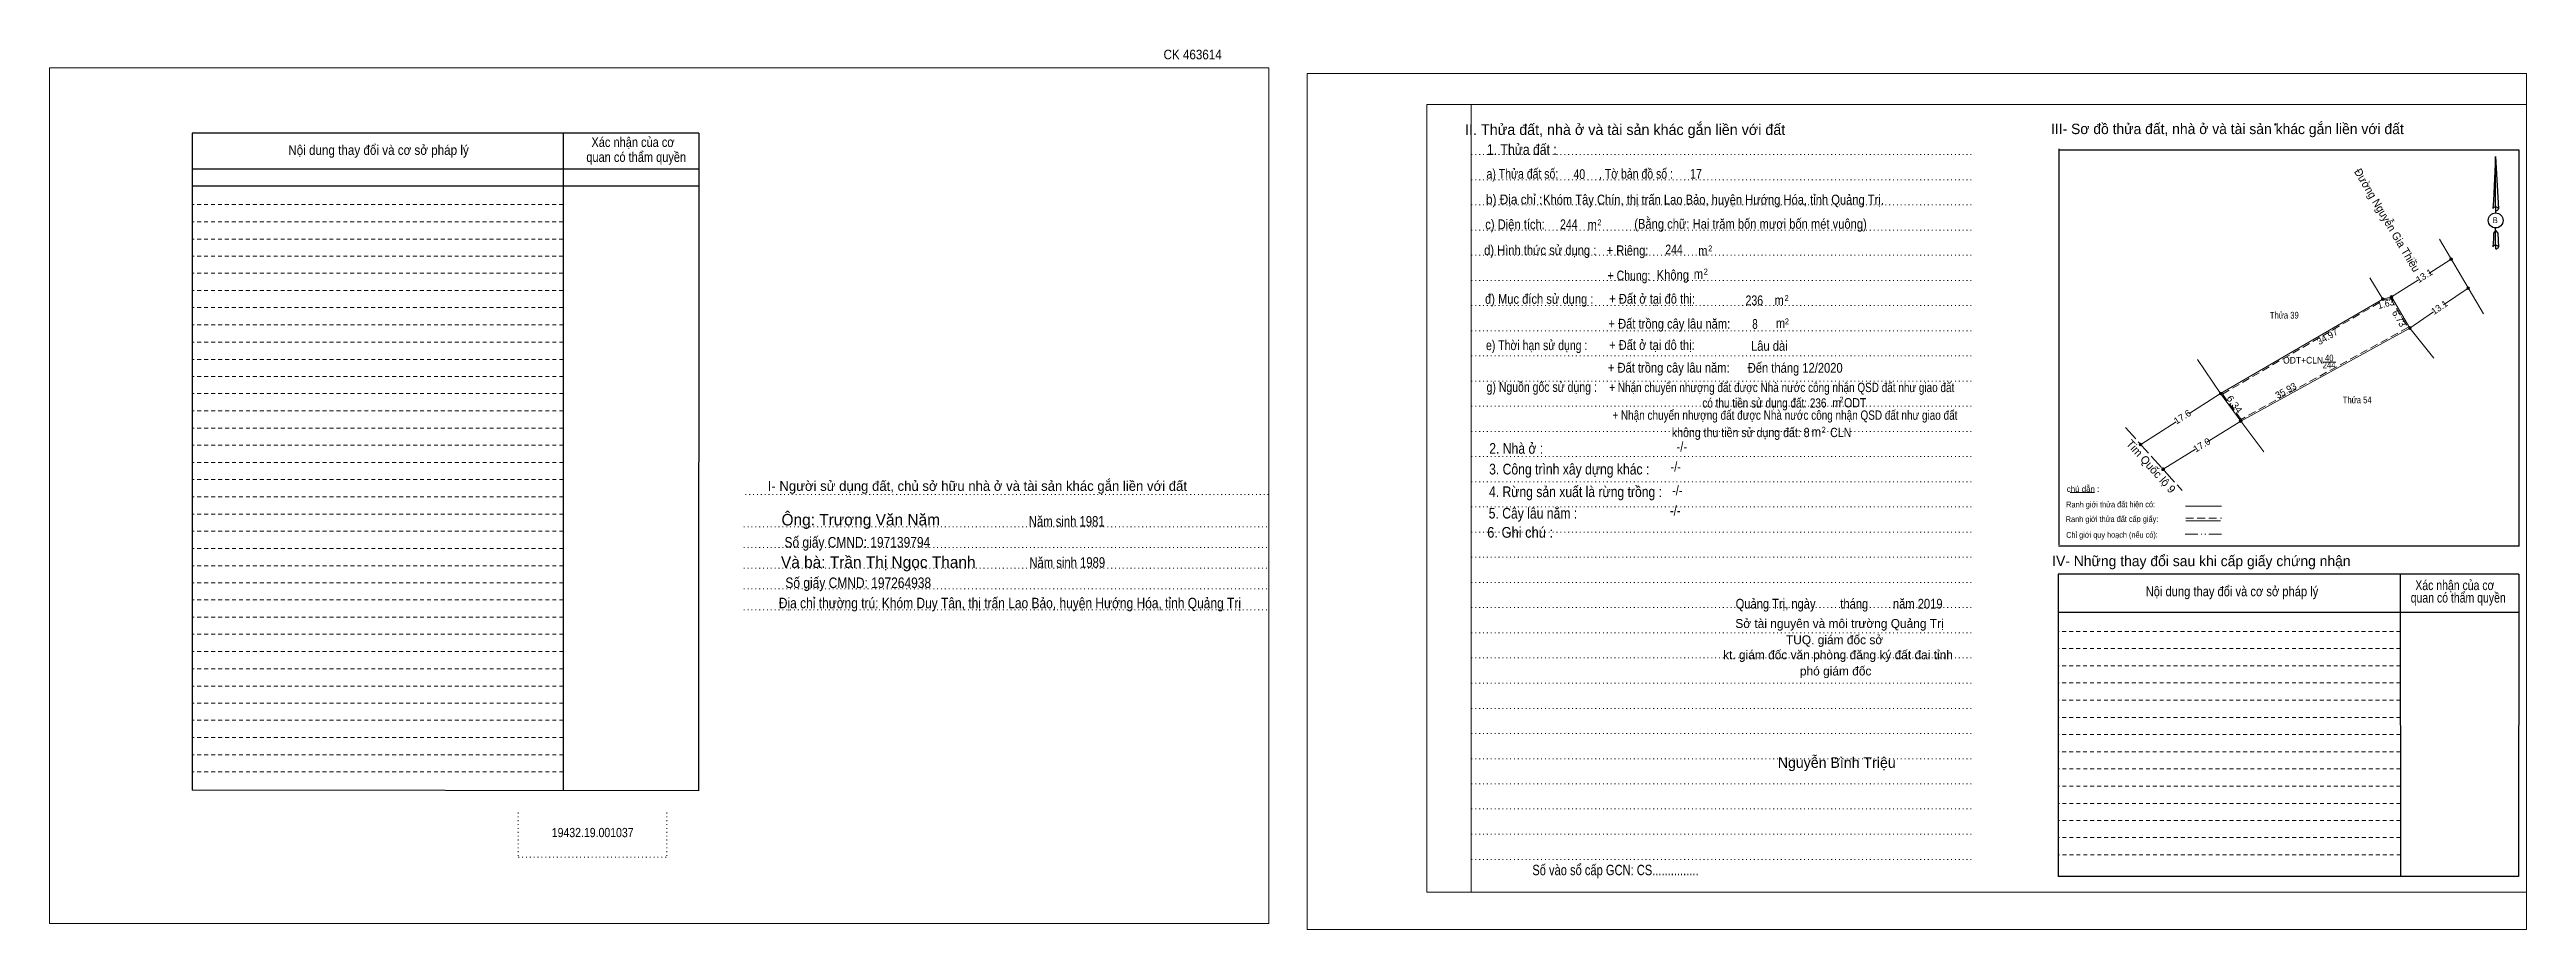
# Model space of a CAD drawing. Header units: metres. Extents: x 536251 to 537217, y 1838243 to 1838488.
# Drawn here: x 536251 to 536942, y 1838243 to 1838488 of the extents above; entities that cross this region are included whole.
import ezdxf
from ezdxf.enums import TextEntityAlignment as Align

# ---------------------------------------------------------------- set-up
doc = ezdxf.new("R2010")
doc.units = ezdxf.units.M
doc.header["$LTSCALE"] = 0.72
doc.header["$PDMODE"] = 32
doc.header["$PDSIZE"] = 0.36
for name, pattern in [('DASH_DOUBLE_DOT', [9.2, 5, -1.2, 0.3, -1.2, 0.3, -1.2]), ('DOTTED', [1.5, 0.3, -1.2]), ('LONG_DASHED', [7.5, 6, -1.5]), ('MEDIUM_DASHED', [4.5, 3, -1.5]), ('SHORT_DASHED', [2.7, 1.5, -1.2])]:
    doc.linetypes.add(name, pattern=pattern)
for name, color, linetype, lineweight in [('1', 7, 'DOTTED', 13), ('10', 7, 'Continuous', 13), ('13', 7, 'Continuous', 13), ('18', 7, 'Continuous', 25), ('2', 7, 'SHORT_DASHED', 13), ('28', 7, 'Continuous', 13), ('54', 7, 'DASH_DOUBLE_DOT', 13), ('55', 7, 'Continuous', 13)]:
    doc.layers.add(name, color=color, linetype=linetype, lineweight=lineweight)
for name, color, linetype in [('11', 7, 'Continuous'), ('40', 7, 'Continuous'), ('9', 7, 'Continuous')]:
    doc.layers.add(name, color=color, linetype=linetype)

msp = doc.modelspace()

# ---------------------------------------------------------------- texts
at = {"layer": '10'}
for s, height, p in [('kt. giám đốc văn phòng đăng ký đất đai tỉnh', 2.488, (536749.93, 1838318.08)), ('TUQ. giám đốc sở', 2.488, (536748.97, 1838322.28)), ('phó giám đốc', 2.488, (536749.275, 1838313.56)), ('Nguyễn Bình Triệu', 2.953, (536749.585, 1838287.76))]:
    msp.add_text(s, height=height, dxfattribs=at).set_placement(p, align=Align.CENTER)
at = {"layer": '11', "width": 0.8}
msp.add_text('17', height=2.74, dxfattribs=at).set_placement((536710.285, 1838452.23), align=Align.CENTER)
at = {"layer": '13'}
for s, width, p in [('+ Nhận chuyển nhượng đất được Nhà nước công nhận QSD đất như giao đất ', 0.8, (536734.62, 1838392.66)), ('+ Nhận chuyển nhượng đất được Nhà nước công nhận QSD đất như giao đất ', 0.8, (536735.49, 1838384.93)), ('có thu tiền sử dụng đất: 236', 0.8, (536729.38, 1838388.32)), ('không thu tiền sử dụng đất: 8       CLN', 0.85, (536728.6, 1838380.09))]:
    msp.add_text(s, height=2.6, dxfattribs=dict(at, width=width)).set_placement(p, align=Align.CENTER)
at = {"layer": '18'}
for s, height, p in [('II. Thửa đất, nhà ở và tài sản khác gắn liền với đất', 2.986, (536690.515, 1838464.43)), ('Sở tài nguyên và môi trường Quảng Trị', 2.488, (536750.355, 1838326.82))]:
    msp.add_text(s, height=height, dxfattribs=at).set_placement(p, align=Align.CENTER)
for s, height, width, p in [('1. Thửa đất :', 2.986, 0.85, (536661.655, 1838458.87)), ('a) Thửa đất số:              , Tờ bản đồ số : ', 2.737, 0.8, (536678.23, 1838452.23)), ('40', 2.74, 0.8, (536677.71, 1838452.13)), ('b) Địa chỉ : ', 2.737, 0.9, (536659.97, 1838445.07)), ('Khóm Tây Chín, thị trấn Lao Bảo, huyện Hướng Hóa, tỉnh Quảng Trị.', 2.74, 0.85, (536715.165, 1838445.01)), ('c) Diện tích: ', 2.742, 0.85, (536660.195, 1838438.11)), ('244', 2.74, 0.8, (536674.775, 1838438.13)), (' m', 2.737, 0.85, (536680.88, 1838438.01)), ('2', 1.659, 0.75, (536683.325, 1838439.17)), ('(Bằng chữ: Hai trăm bốn mươi bốn mét vuông)', 2.74, 0.85, (536725.505, 1838438.25)), ('B', 1.659, 0.9, (536933.43, 1838439.81)), ('d) Hình thức sử dụng :', 2.737, 0.85, (536666.79, 1838430.91)), ('+ Riêng: ', 2.737, 0.85, (536691.6, 1838430.85)), ('244', 2.74, 0.8, (536704.155, 1838431.09)), (' m', 2.737, 0.85, (536711.76, 1838430.73)), ('2', 1.659, 0.75, (536714.265, 1838431.93)), ('       + Chung:', 2.737, 0.8, (536688.735, 1838423.83)), ('Không', 2.737, 0.85, (536703.815, 1838424.01)), (' m', 2.737, 0.85, (536710.52, 1838424.27)), ('2', 1.659, 0.75, (536713.025, 1838425.47)), ('đ) Mục đích sử dụng :', 2.737, 0.85, (536666.51, 1838417.31)), ('+ Đất ở tại đô thị:', 2.74, 0.85, (536698.025, 1838417.33)), ('236', 2.74, 0.8, (536726.57, 1838416.89)), (' m', 2.737, 0.85, (536733.08, 1838416.93)), ('2', 1.659, 0.75, (536735.585, 1838418.07)), ('+ Đất trồng cây lâu năm:', 2.737, 0.85, (536702.84, 1838410.37)), ('8', 2.74, 0.75, (536726.75, 1838410.29)), (' m', 2.737, 0.85, (536733.46, 1838410.51)), ('2', 1.659, 0.75, (536735.665, 1838411.55)), ('e) Thời hạn sử dụng :', 2.737, 0.8, (536665.805, 1838404.37)), ('+ Đất ở tại đô thị:', 2.74, 0.85, (536697.965, 1838404.44)), ('Lâu dài', 2.743, 0.85, (536730.755, 1838404.19)), ('g) Nguồn gốc sử dụng :', 2.737, 0.8, (536667.2, 1838392.72)), ('+ Đất trồng cây lâu năm:', 2.737, 0.85, (536702.68, 1838398.1)), ('Đến tháng 12/2020', 2.74, 0.85, (536737.98, 1838398.06)), (' m ODT', 2.6, 0.85, (536752.685, 1838388.37)), ('2', 1.576, 0.75, (536750.9, 1838389.79)), (' m', 2.737, 0.85, (536743.43, 1838380.17)), ('2', 1.659, 0.75, (536745.935, 1838381.31)), ('2. Nhà ở :', 2.986, 0.85, (536660.095, 1838375.44)), ('3. Công trình xây dựng khác :', 2.986, 0.85, (536674.885, 1838369.66)), ('5. Cây lâu năm :', 2.986, 0.85, (536664.765, 1838357.36)), ('4. Rừng sản xuất là rừng trồng :', 2.986, 0.85, (536676.64, 1838363.35)), ('6. Ghi chú :', 2.986, 0.9, (536661.185, 1838352.01)), ('Quảng Trị, ngày        tháng        năm 2019', 2.737, 0.85, (536750.235, 1838332.22)), ('19432.19.001037', 2.58, 0.85, (536402.24, 1838268.43)), ('Số vào sổ cấp GCN: CS...............', 2.903, 0.8, (536687.795, 1838257.81))]:
    msp.add_text(s, height=height, dxfattribs=dict(at, width=width)).set_placement(p, align=Align.CENTER)
at = {"layer": '2'}
for s, width, p in [('Xác nhận của cơ', 0.85, (536413.49, 1838461.07)), ('Xác nhận của cơ', 0.85, (536413.49, 1838461.07)), ('Nội dung thay đổi và cơ sở pháp lý', 0.9, (536342.445, 1838458.87)), ('Nội dung thay đổi và cơ sở pháp lý', 0.9, (536342.445, 1838458.87)), (' quan có thẩm quyền', 0.85, (536413.965, 1838456.91)), (' quan có thẩm quyền', 0.85, (536413.965, 1838456.91))]:
    msp.add_text(s, height=2.704, dxfattribs=dict(at, width=width)).set_placement(p, align=Align.CENTER)
at = {"layer": '28'}
for s, height, p in [('III- Sơ đồ thửa đất, nhà ở và tài sản khác gắn liền với đất', 2.903, (536858.64, 1838464.67)), ('I- Người sử dụng đất, chủ sở hữu nhà ở và tài sản khác gắn liền với đất', 2.742, (536509.64, 1838365.09)), ('IV- Những thay đổi sau khi cấp giấy chứng nhận', 2.903, (536851.39, 1838344.07))]:
    msp.add_text(s, height=height, dxfattribs=at).set_placement(p, align=Align.CENTER)
for s, height, rotation, width, p in [('Đường Nguyễn Gia Thiều', 2.25, 300.572, 0.95, (536902.2999, 1838440.0622)), ('1.63', 1.875, 14.886, 0.95, (536903.1292, 1838416.4326)), ('6.34', 1.875, 306.273, 1.1, (536859.8951, 1838388.7246)), ('17.6', 1.875, 32.516, 1.05, (536846.5761, 1838384.9309)), ('17.0', 1.875, 31.802, 1.05, (536851.986, 1838377.0775))]:
    msp.add_text(s, height=height, rotation=rotation, dxfattribs=dict(at, width=width)).set_placement(p, align=Align.CENTER)
for s, height, rotation, p in [('13.1', 1.875, 32.158, (536914.111, 1838424.3375)), ('13.1', 1.875, 34.305, (536918.3717, 1838415.5285)), ('34.97', 1.875, 30.216, (536887.0132, 1838407.3067)), ('6.73', 1.875, 300.526, (536905.7431, 1838412.7262)), ('35.93', 1.875, 28.841, (536875.4178, 1838392.2652)), ('Tim Quốc lộ 9', 2.25, 311.953, (536836.4705, 1838371.1621))]:
    msp.add_text(s, height=height, rotation=rotation, dxfattribs=at).set_placement(p, align=Align.CENTER)
for s, height, width, p in [('Thửa 39 ', 1.875, 0.85, (536874.83, 1838413.18)), ('ODT+CLN', 1.875, 0.95, (536879.8, 1838400.62)), ('40', 1.875, 0.85, (536887.09, 1838401.22)), ('244', 1.875, 0.85, (536887.04, 1838399.26)), ('Thửa 54', 1.875, 0.85, (536894.89, 1838389.54)), ('-/-', 2.737, 0.85, (536706.32, 1838376.04)), ('-/-', 2.737, 0.85, (536704.62, 1838370.44)), ('-/-', 2.737, 0.85, (536704.48, 1838358.22)), ('-/-', 2.737, 0.85, (536705.06, 1838363.84)), ('Năm sinh 1981', 2.94, 0.8, (536534.59, 1838355.11)), ('Số giấy CMND: 197139794', 2.94, 0.85, (536476.135, 1838349.27)), ('Năm sinh 1989', 2.94, 0.8, (536534.73, 1838343.63)), ('Số giấy CMND: 197264938', 2.94, 0.85, (536476.385, 1838337.97)), ('Xác nhận của cơ', 2.737, 0.8, (536922.165, 1838337.39)), ('Địa chỉ thường trú: Khóm Duy Tân, thị trấn Lao Bảo, huyện Hướng Hóa, tỉnh Quảng Trị', 2.94, 0.85, (536518.725, 1838332.31)), ('Nội dung thay đổi và cơ sở pháp lý', 2.737, 0.85, (536859.93, 1838335.67)), (' quan có thẩm quyền', 2.737, 0.8, (536922.69, 1838333.91))]:
    msp.add_text(s, height=height, dxfattribs=dict(at, width=width)).set_placement(p, align=Align.CENTER)
at = {"layer": '40', "width": 0.9}
msp.add_text('CK 463614', height=2.698, dxfattribs=at).set_placement((536569.745, 1838485.53), align=Align.CENTER)
at = {"layer": '55'}
msp.add_text('chú dẫn :', height=1.649, rotation=359.974, dxfattribs=at).set_placement((536818.3446, 1838364.7676), align=Align.CENTER)
at = {"layer": '55', "width": 0.9}
for s, height, p in [('Ranh giới thửa đất hiện có:', 1.649, (536826.0531, 1838360.4773)), ('Ranh giới thửa đất cấp giấy:', 1.649, (536826.4381, 1838356.3984)), ('Chỉ giới quy hoạch (nếu có):', 1.64, (536826.4281, 1838351.9987))]:
    msp.add_text(s, height=height, rotation=0.135, dxfattribs=at).set_placement(p, align=Align.CENTER)
at = {"layer": '9'}
for s, p in [('Ông: Trương Văn Năm', (536477.08, 1838355.43)), ('Và bà: Trần Thị Ngọc Thanh', (536481.97, 1838343.59))]:
    msp.add_text(s, height=3.22, dxfattribs=at).set_placement(p, align=Align.CENTER)

# ---------------------------------------------------------------- hatches: boundary and pattern name
at = {"layer": '28'}
for points in [[(536921.53, 1838429.76, 1), (536920.78, 1838429.76, 1)], [(536902.435, 1838418.615, 1), (536901.685, 1838418.615, 1)], [(536904.805, 1838419.245, 1), (536904.055, 1838419.245, 1)], [(536926.285, 1838421.705, 1), (536925.535, 1838421.705, 1)], [(536909.935, 1838410.545, 1), (536909.185, 1838410.545, 1)], [(536857.225, 1838392.29, 1), (536856.475, 1838392.29, 1)], [(536862.73, 1838384.55, 1), (536861.98, 1838384.55, 1)], [(536834.8, 1838377.995, 1), (536834.05, 1838377.995, 1)], [(536841.055, 1838371.11, 1), (536840.305, 1838371.11, 1)]]:
    msp.add_hatch(color=256, dxfattribs=at).paths.add_polyline_path(points)

# ---------------------------------------------------------------- linework, layer by layer
at = {"layer": '1', "linetype": 'Continuous'}
for p, q in [((536635.09, 1838472.93), (536942.15, 1838472.93)), ((536635.09, 1838472.93), (536635.09, 1838253.11)), ((536942.15, 1838472.93), (536942.15, 1838251.25)), ((536635.09, 1838253.11), (536942.15, 1838253.11))]:
    msp.add_line(p, q, dxfattribs=at)
at = {"layer": '1'}
for p, q in [((536647.53, 1838472.93), (536647.53, 1838253.11)), ((536647.53, 1838472.93), (536647.53, 1838253.11)), ((536647.61, 1838458.99), (536787.89, 1838458.99)), ((536647.61, 1838451.95), (536787.89, 1838451.95)), ((536647.61, 1838444.93), (536787.89, 1838444.93)), ((536647.61, 1838437.89), (536787.89, 1838437.89)), ((536647.61, 1838430.85), (536787.89, 1838430.85)), ((536647.61, 1838423.83), (536787.89, 1838423.83)), ((536647.61, 1838416.79), (536787.89, 1838416.79)), ((536647.61, 1838409.79), (536787.89, 1838409.79)), ((536647.61, 1838402.75), (536787.89, 1838402.75)), ((536647.61, 1838395.73), (536787.89, 1838395.73)), ((536647.61, 1838388.69), (536787.89, 1838388.69)), ((536647.61, 1838381.69), (536787.89, 1838381.69)), ((536647.61, 1838374.65), (536787.89, 1838374.65)), ((536647.61, 1838367.63), (536787.89, 1838367.63)), ((536444.89, 1838364.07), (536590.95, 1838364.07)), ((536647.61, 1838360.61), (536787.89, 1838360.61)), ((536444.43, 1838355.07), (536590.45, 1838355.07)), ((536647.61, 1838353.59), (536787.89, 1838353.59)), ((536444.43, 1838349.29), (536590.45, 1838349.29)), ((536647.61, 1838346.55), (536787.89, 1838346.55)), ((536444.43, 1838343.49), (536590.45, 1838343.49)), ((536647.61, 1838339.51), (536787.89, 1838339.51)), ((536444.43, 1838337.71), (536590.45, 1838337.71)), ((536647.61, 1838332.51), (536787.89, 1838332.51)), ((536444.43, 1838331.87), (536590.45, 1838331.87)), ((536647.61, 1838325.49), (536787.89, 1838325.49)), ((536647.61, 1838318.47), (536787.89, 1838318.47)), ((536647.61, 1838311.43), (536787.89, 1838311.43)), ((536647.61, 1838304.37), (536787.89, 1838304.37)), ((536647.61, 1838297.35), (536787.89, 1838297.35)), ((536647.61, 1838290.33), (536787.89, 1838290.33)), ((536647.61, 1838283.29), (536787.89, 1838283.29)), ((536381.47, 1838275.29), (536381.47, 1838262.81)), ((536422.93, 1838275.29), (536422.93, 1838262.81)), ((536647.61, 1838276.31), (536787.89, 1838276.31)), ((536647.61, 1838269.25), (536787.89, 1838269.25)), ((536381.47, 1838262.81), (536422.93, 1838262.81)), ((536647.61, 1838262.23), (536787.89, 1838262.23))]:
    msp.add_line(p, q, dxfattribs=at)
at = {"layer": '1', "linetype": 'Continuous'}
for points in [[(536250.59, 1838483.21), (536590.99, 1838483.21), (536590.99, 1838244.33), (536250.59, 1838244.33)], [(536250.59, 1838244.33), (536590.99, 1838244.33), (536590.99, 1838483.21), (536250.59, 1838483.21)], [(536250.59, 1838244.33), (536590.99, 1838244.33), (536590.99, 1838483.21), (536250.59, 1838483.21)], [(536601.75, 1838242.67), (536942.15, 1838242.67), (536942.15, 1838481.55), (536601.75, 1838481.55)], [(536647.53, 1838472.93), (536942.15, 1838472.93), (536942.15, 1838253.11), (536647.53, 1838253.11)]]:
    msp.add_lwpolyline(points, close=True, dxfattribs=at)
at = {"layer": '18'}
for p, q in [((536933.53, 1838458.45), (536934.31, 1838443.83)), ((536933.53, 1838458.45), (536934.31, 1838443.83)), ((536933.53, 1838458.45), (536934.31, 1838443.83)), ((536932.91, 1838446.11), (536932.77, 1838443.87)), ((536933.53, 1838444.31), (536933.53, 1838443.73)), ((536933.53, 1838443.73), (536933.53, 1838443.33)), ((536933.53, 1838443.33), (536933.53, 1838442.77)), ((536933.53, 1838443.33), (536933.53, 1838442.77)), ((536933.53, 1838443.33), (536933.53, 1838442.77)), ((536934.31, 1838443.83), (536934.31, 1838443.87)), ((536933.53, 1838437.79), (536933.53, 1838438.45)), ((536933.53, 1838437.79), (536933.53, 1838438.45)), ((536933.53, 1838437.79), (536933.53, 1838438.45)), ((536933.53, 1838437.79), (536934.13, 1838437.01)), ((536933.53, 1838437.79), (536934.13, 1838437.01)), ((536933.53, 1838437.79), (536934.13, 1838437.01)), ((536934.13, 1838437.01), (536934.31, 1838433.15)), ((536934.13, 1838437.01), (536934.31, 1838433.15)), ((536934.13, 1838437.01), (536934.31, 1838433.15)), ((536933.53, 1838433.65), (536933.53, 1838433.11)), ((536933.53, 1838433.11), (536933.53, 1838432.67)), ((536934.31, 1838433.15), (536934.31, 1838433.21))]:
    msp.add_line(p, q, dxfattribs=at)
for points in [[(536933.53, 1838444.31), (536933.53, 1838458.45), (536932.91, 1838446.11)], [(536933.53, 1838433.65), (536933.53, 1838437.79), (536932.99, 1838437.01), (536932.91, 1838435.47), (536932.77, 1838433.21)]]:
    msp.add_lwpolyline(points, dxfattribs=at)
for centre, start_param, end_param in [((536933.5521, 1838443.7836), 1.57079633, 3.07445202), ((536933.5521, 1838443.7836), 0.06714063, 1.57079633), ((536933.5521, 1838443.7836), 4.71238898, 6.28318531), ((536933.5521, 1838433.1328), 2.49106941, 3.07427841), ((536933.5521, 1838433.1328), 1.57079633, 2.49106941), ((536933.5521, 1838433.1328), 0.06714063, 1.57079633), ((536933.5521, 1838433.1328), 4.71238898, 6.28318531)]:
    msp.add_ellipse(centre, major_axis=(0.7523, 0), ratio=0.655448, start_param=start_param, end_param=end_param, dxfattribs=at)
msp.add_ellipse((536933.5513, 1838440.568), major_axis=(0, 2.0868), ratio=0.983453, dxfattribs=at)
at = {"layer": '2', "linetype": 'Continuous', "lineweight": 25}
for p, q in [((536431.83, 1838464.89), (536290.41, 1838464.89)), ((536290.41, 1838464.89), (536290.41, 1838281.55)), ((536393.97, 1838464.89), (536394.01, 1838281.43)), ((536431.83, 1838454.89), (536290.59, 1838454.89)), ((536431.83, 1838450.11), (536290.59, 1838450.11))]:
    msp.add_line(p, q, dxfattribs=at)
at = {"layer": '2'}
for p, q in [((536393.97, 1838445.01), (536290.35, 1838445.01)), ((536393.97, 1838440.19), (536290.35, 1838440.19)), ((536393.97, 1838440.19), (536290.41, 1838440.19)), ((536393.97, 1838435.37), (536290.41, 1838435.37)), ((536393.97, 1838430.59), (536290.41, 1838430.59)), ((536393.97, 1838425.81), (536290.41, 1838425.81)), ((536393.97, 1838420.99), (536290.41, 1838420.99)), ((536393.97, 1838416.23), (536290.41, 1838416.23)), ((536394.01, 1838411.39), (536290.41, 1838411.39)), ((536394.01, 1838406.61), (536290.41, 1838406.61)), ((536394.01, 1838401.79), (536290.41, 1838401.79)), ((536394.01, 1838397.01), (536290.41, 1838397.01)), ((536394.01, 1838392.23), (536290.41, 1838392.23)), ((536394.01, 1838387.43), (536290.41, 1838387.43)), ((536394.01, 1838382.59), (536290.41, 1838382.59)), ((536394.01, 1838377.81), (536290.41, 1838377.81)), ((536394.01, 1838372.99), (536290.41, 1838372.99)), ((536394.01, 1838368.23), (536290.41, 1838368.23)), ((536394.01, 1838363.43), (536290.41, 1838363.43)), ((536394.01, 1838358.61), (536290.41, 1838358.61)), ((536394.01, 1838353.85), (536290.41, 1838353.85)), ((536394.01, 1838349.01), (536290.41, 1838349.01)), ((536394.01, 1838344.19), (536290.41, 1838344.19)), ((536394.01, 1838339.43), (536290.41, 1838339.43)), ((536394.01, 1838334.65), (536290.41, 1838334.65)), ((536394.01, 1838329.83), (536290.41, 1838329.83)), ((536394.01, 1838325.05), (536290.41, 1838325.05)), ((536394.01, 1838320.21), (536290.41, 1838320.21)), ((536906.93, 1838321.07), (536811.43, 1838321.07)), ((536394.01, 1838315.45), (536290.41, 1838315.45)), ((536906.93, 1838316.29), (536811.43, 1838316.29)), ((536394.01, 1838310.61), (536290.41, 1838310.61)), ((536394.01, 1838305.85), (536290.41, 1838305.85)), ((536906.93, 1838311.47), (536811.43, 1838311.47)), ((536906.93, 1838306.65), (536811.43, 1838306.65)), ((536394.01, 1838301.07), (536290.41, 1838301.07)), ((536906.93, 1838301.87), (536811.43, 1838301.87)), ((536394.01, 1838296.25), (536290.41, 1838296.25)), ((536394.01, 1838291.43), (536290.41, 1838291.43)), ((536906.93, 1838297.07), (536811.43, 1838297.07)), ((536906.93, 1838292.27), (536811.43, 1838292.27)), ((536394.01, 1838286.67), (536290.41, 1838286.67)), ((536906.99, 1838287.49), (536811.43, 1838287.49)), ((536906.99, 1838282.67), (536811.43, 1838282.67)), ((536906.99, 1838277.87), (536811.43, 1838277.87)), ((536906.99, 1838273.07), (536811.43, 1838273.07)), ((536906.99, 1838268.29), (536811.43, 1838268.29)), ((536907.01, 1838263.51), (536811.43, 1838263.51))]:
    msp.add_line(p, q, dxfattribs=at)
at = {"layer": '2', "linetype": 'Continuous', "lineweight": 25}
msp.add_lwpolyline([(536431.83, 1838464.89), (536431.79, 1838281.33), (536290.41, 1838281.55)], dxfattribs=at)
at = {"layer": '28', "lineweight": 25}
for p, q in [((536811.63, 1838460.59), (536811.63, 1838350.03)), ((536940.11, 1838349.63), (536811.51, 1838349.63)), ((536906.93, 1838341.87), (536907.01, 1838257.45)), ((536940.03, 1838341.87), (536939.97, 1838257.45)), ((536939.97, 1838331.15), (536811.43, 1838331.15)), ((536939.97, 1838257.45), (536811.43, 1838257.45))]:
    msp.add_line(p, q, dxfattribs=at)
at = {"layer": '28'}
for p, q in [((536914.86, 1838425.8), (536921.16, 1838429.76)), ((536917.84, 1838435.37), (536930.17, 1838414.48)), ((536898.42, 1838424.54), (536902.06, 1838418.62)), ((536904.43, 1838419.24), (536912.02, 1838424.02)), ((536902.06, 1838418.62), (536856.73, 1838392.22)), ((536919, 1838416.98), (536925.9, 1838421.69)), ((536909.56, 1838410.54), (536916.18, 1838415.06)), ((536909.56, 1838410.54), (536916.32, 1838402.12)), ((536856.73, 1838392.22), (536850.34, 1838401.77)), ((536885.38, 1838401.05), (536888.94, 1838401.05)), ((536856.73, 1838392.22), (536847.88, 1838386.58)), ((536862.36, 1838384.55), (536856.73, 1838392.22)), ((536844.34, 1838384.32), (536834.47, 1838378.02)), ((536862.36, 1838384.55), (536852.95, 1838378.72)), ((536862.36, 1838384.55), (536868.8, 1838375.98)), ((536849.7, 1838376.69), (536840.68, 1838371.11))]:
    msp.add_line(p, q, dxfattribs=at)
at = {"layer": '28', "linetype": 'LONG_DASHED'}
msp.add_line((536830.16, 1838382.81), (536846.02, 1838365.18), dxfattribs=at)
at = {"layer": '28', "linetype": 'SHORT_DASHED'}
msp.add_line((536906.93, 1838325.87), (536811.43, 1838325.87), dxfattribs=at)
at = {"layer": '28', "lineweight": 25}
for points in [[(536940.11, 1838349.63), (536940.11, 1838460.19), (536811.51, 1838460.19)], [(536940.03, 1838341.87), (536811.43, 1838341.87), (536811.43, 1838257.45)]]:
    msp.add_lwpolyline(points, dxfattribs=at)
at = {"layer": '28', "linetype": 'MEDIUM_DASHED'}
msp.add_lwpolyline([(536904.25, 1838418.81), (536909.04, 1838410.68), (536862.46, 1838385.03), (536857.28, 1838392.1), (536902.21, 1838418.27)], close=True, dxfattribs=at)
at = {"layer": '28'}
msp.add_lwpolyline([(536862.36, 1838384.55), (536909.56, 1838410.54), (536904.43, 1838419.24), (536902.06, 1838418.62)], dxfattribs=at)
for centre in [(536921.155, 1838429.76), (536902.06, 1838418.615), (536904.43, 1838419.245), (536925.91, 1838421.705), (536909.56, 1838410.545), (536856.85, 1838392.29), (536862.355, 1838384.55), (536834.425, 1838377.995)]:
    msp.add_circle(centre, 0.375, dxfattribs=at)
at = {"layer": '28', "linetype": 'LONG_DASHED'}
msp.add_circle((536840.68, 1838371.11), 0.375, dxfattribs=at)
at = {"layer": '28'}
msp.add_point((536872.03, 1838467.37), dxfattribs=at)
at = {"layer": '54'}
msp.add_line((536846.83, 1838352.97), (536857.05, 1838352.97), dxfattribs=at)
at = {"layer": '55'}
for p, q in [((536814.79, 1838364.59), (536821.51, 1838364.67)), ((536846.95, 1838360.83), (536857.05, 1838360.83)), ((536847.01, 1838356.69), (536856.75, 1838356.69)), ((536847.01, 1838356.69), (536856.75, 1838356.69))]:
    msp.add_line(p, q, dxfattribs=at)
at = {"layer": '55', "linetype": 'MEDIUM_DASHED'}
msp.add_line((536847.01, 1838357.47), (536856.97, 1838357.47), dxfattribs=at)

msp.set_redraw_order([(e.dxf.handle, doc.entitydb.next_handle()) for e in msp.query("TEXT MTEXT ATTDEF DIMENSION ARC_DIMENSION")])  # texts and dimensions are drawn at this point

doc.saveas('drawing.dxf')
